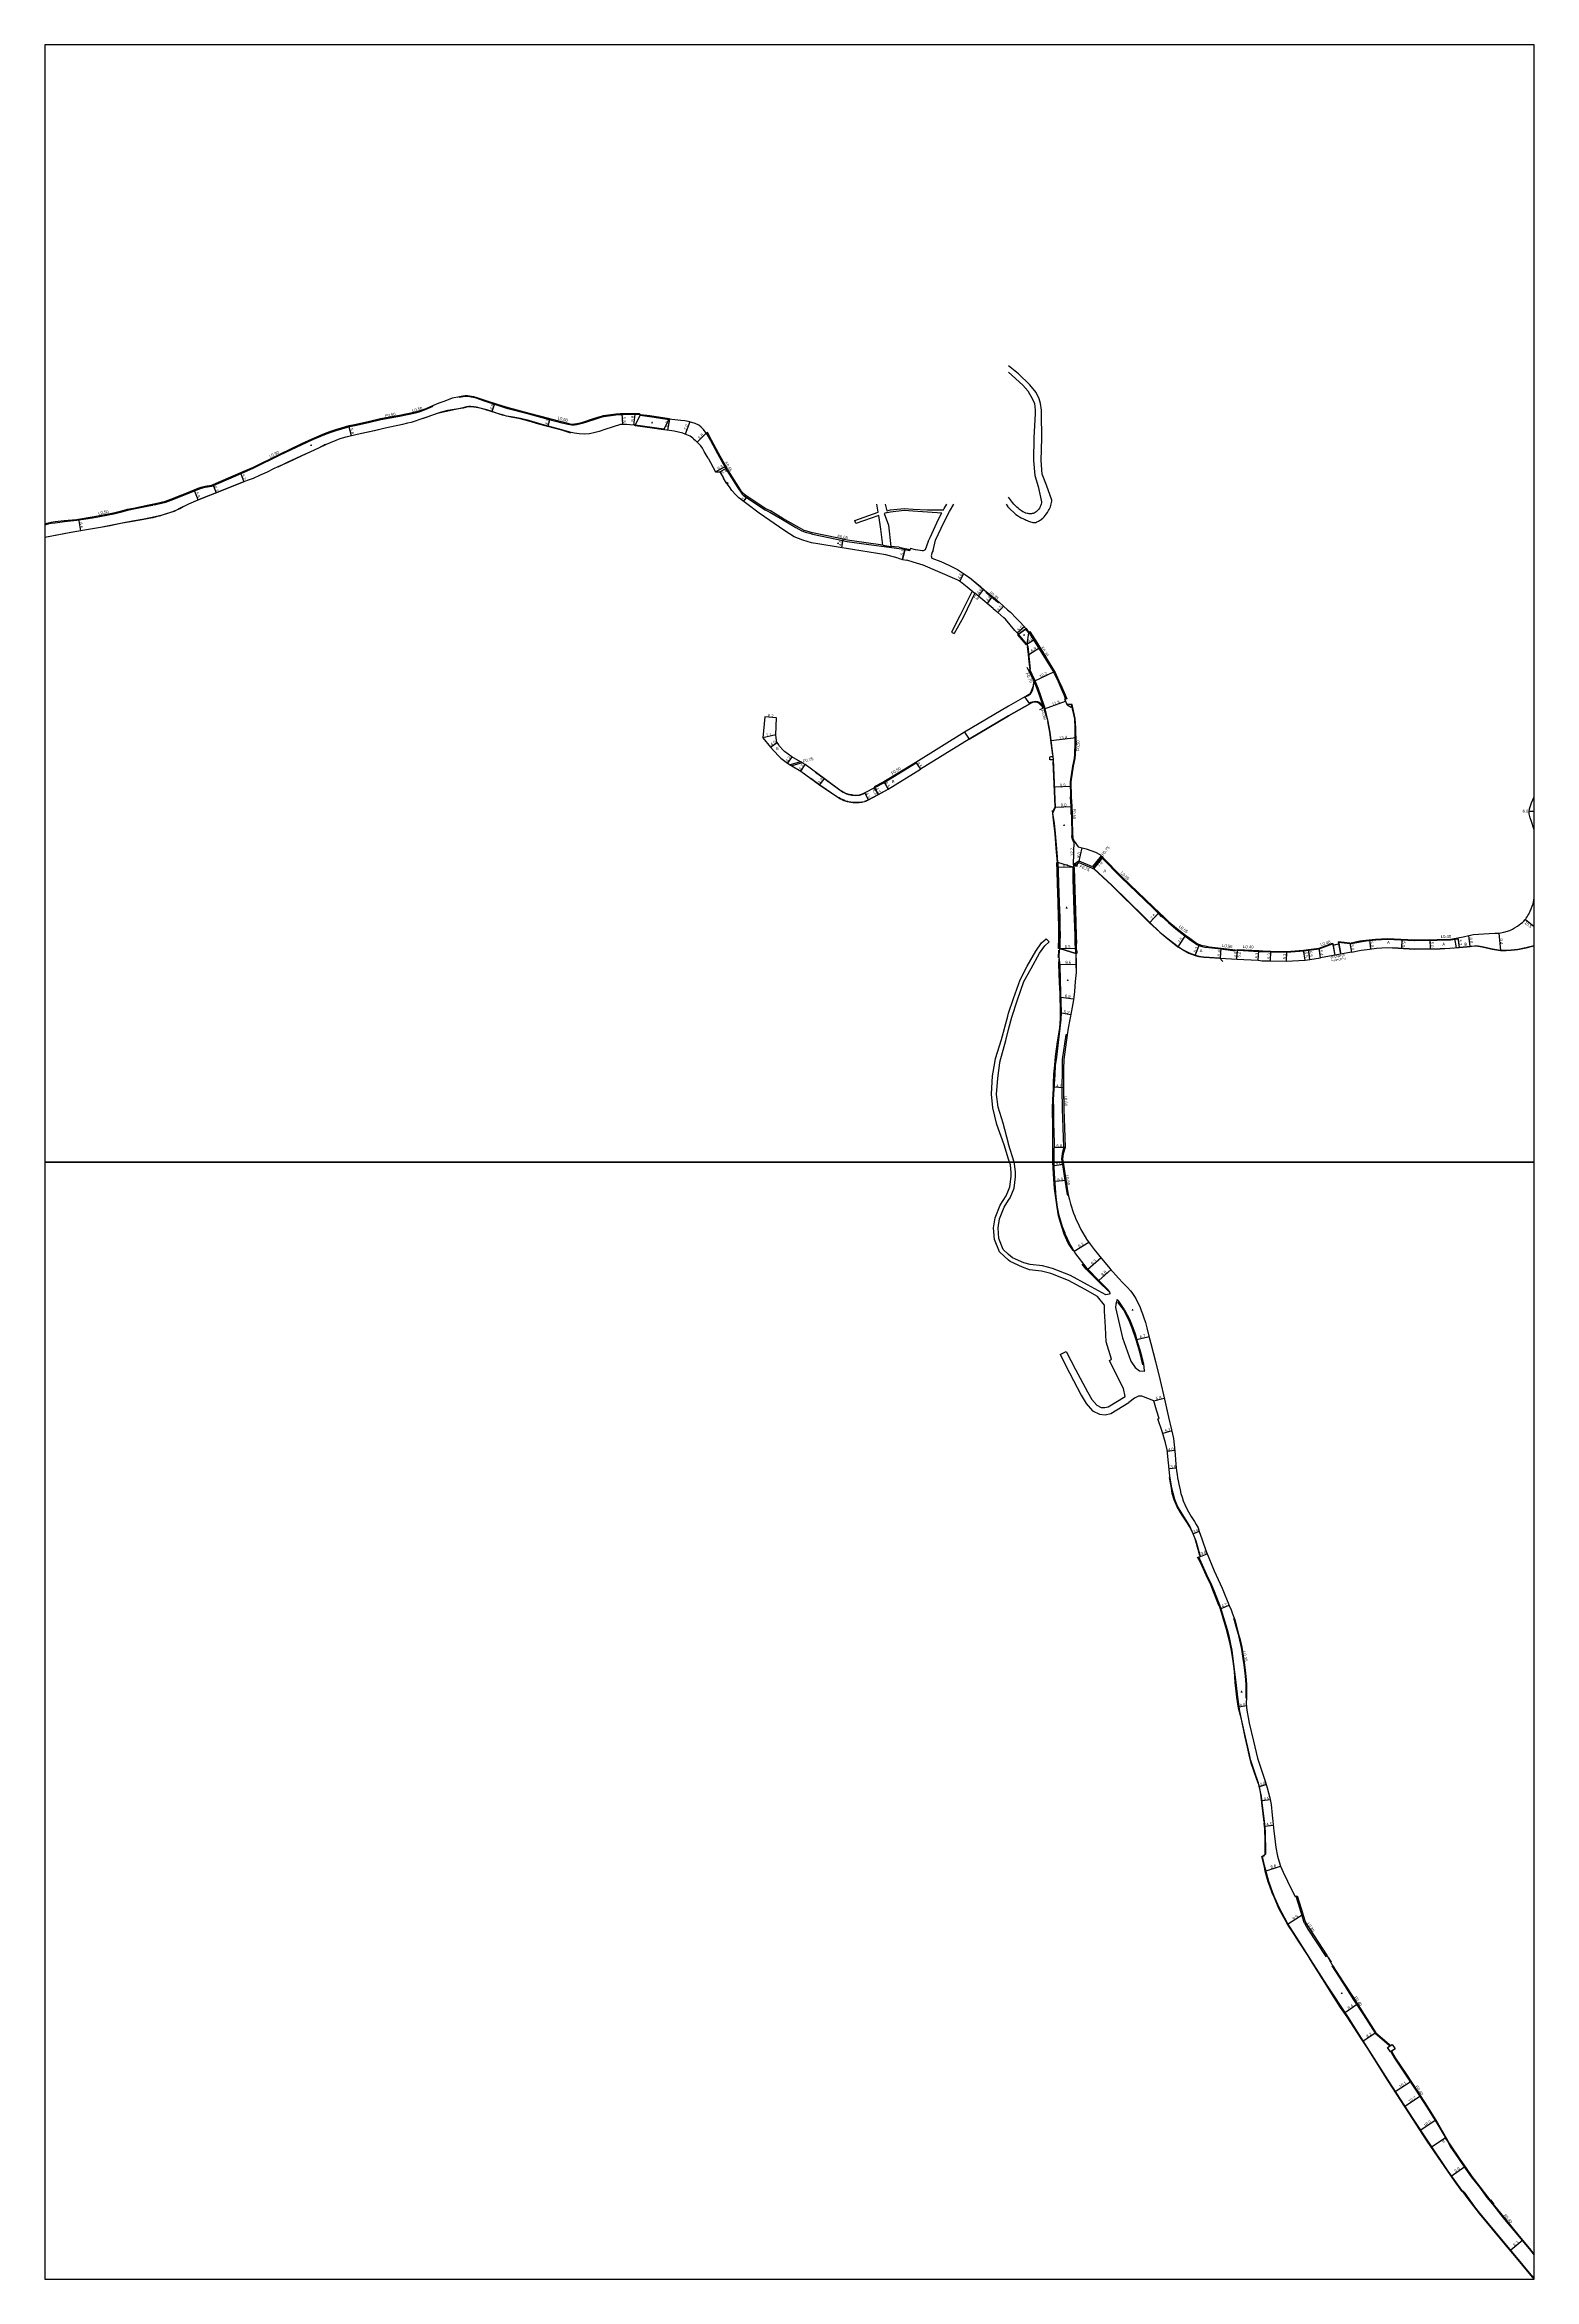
# Model space of a CAD drawing. Header units: metres. Extents: x -20000 to -16000, y -93000 to -90000.
# Drawn here: x -17600 to -16800, y -92400 to -91200 of the extents above; entities that cross this region are included whole.
import ezdxf

# ---------------------------------------------------------------- set-up
doc = ezdxf.new("R2010")
doc.units = ezdxf.units.M
doc.header["$LTSCALE"] = 2.5
for name, color, linetype in [('側溝・桝', 7, 'Continuous'), ('図郭', 7, 'Continuous'), ('幅員', 7, 'Continuous'), ('歩道・分離帯・安全施設', 7, 'Continuous'), ('舗装', 7, 'Continuous'), ('道路', 7, 'Continuous')]:
    doc.layers.add(name, color=color, linetype=linetype)
doc.styles.get("Standard").update_dxf_attribs({"font": ''})
doc.styles.add('YOKO_DECO', font='txt.shx', dxfattribs={"bigfont": 'extfont.shx'})
doc.styles.get('Standard').set_extended_font_data('@MS PGothic')

msp = doc.modelspace()

# ---------------------------------------------------------------- linework, layer by layer
at = {"layer": '側溝・桝'}
for points in [[(-17280.6, -91398.7), (-17283.6, -91398.6), (-17289.3, -91398.7), (-17290.9, -91398.8), (-17293.3, -91398.9), (-17299.8, -91399.8), (-17300.8, -91400), (-17301.4, -91400.2), (-17305.1, -91401.4), (-17311.3, -91403.4), (-17314.2, -91404.1), (-17315.5, -91404.3), (-17316.9, -91404.3), (-17318, -91404.2), (-17319.1, -91403.9), (-17322, -91403.2), (-17329.6, -91401.2), (-17340, -91398.4), (-17351.2, -91395.5), (-17356.7, -91393.8), (-17363.8, -91391.4), (-17368.2, -91389.9), (-17369.8, -91389.5), (-17373, -91389), (-17374, -91389), (-17375.3, -91389.1), (-17377.2, -91389.5), (-17377.3, -91388.9)], [(-17541.1, -91447.1), (-17540.3, -91446.9), (-17537.3, -91446.2), (-17535, -91445.6), (-17532.1, -91444.6), (-17526.2, -91442.2), (-17521.7, -91440.4), (-17517.3, -91438.6), (-17515.8, -91438.1), (-17513.8, -91437.7), (-17510.3, -91437), (-17509.4, -91436.7), (-17506.4, -91435.4), (-17493.2, -91429.7), (-17487.6, -91427.3), (-17473.9, -91420.5), (-17461.7, -91414.7), (-17456, -91412.1), (-17449.5, -91409.3), (-17446.7, -91408.2), (-17443.4, -91407.1), (-17440.5, -91406.2), (-17436.2, -91405.1), (-17433.5, -91404.5), (-17426.1, -91402.8), (-17419.5, -91401.3)], [(-17419.6, -91400.8), (-17419.5, -91401.3), (-17409.4, -91399.4), (-17409.5, -91398.9)], [(-17409.4, -91399.4), (-17400.8, -91397.7), (-17399.4, -91397.3), (-17398.3, -91397), (-17395.1, -91395.8), (-17391.3, -91394.2), (-17391.6, -91393.8)], [(-17244.7, -91408.6), (-17242.5, -91412.6), (-17238.6, -91419.6), (-17233.6, -91428.6), (-17227.7, -91438), (-17226.2, -91440.3), (-17225.8, -91440.9), (-17225.4, -91441.3), (-17224.9, -91441.9), (-17223.6, -91442.8), (-17213, -91449.8), (-17210.5, -91451), (-17203.8, -91455), (-17196.6, -91459.2), (-17195, -91460.1), (-17193.7, -91460.8), (-17192.4, -91461.4), (-17190.9, -91461.9), (-17189.1, -91462.4), (-17187.7, -91462.8), (-17174.7, -91465.6), (-17169, -91466.8), (-17160.1, -91468), (-17143.7, -91470.2), (-17141.2, -91470.6), (-17141.2, -91470.6)], [(-17600, -91457.9), (-17597.9, -91457.3), (-17597, -91457), (-17596.5, -91456.9), (-17594.4, -91456.7), (-17589.4, -91456.1), (-17582.8, -91455.4), (-17574.4, -91454), (-17570.4, -91453.3), (-17562.9, -91451.9), (-17557.9, -91450.7), (-17555.4, -91450), (-17552.2, -91449.3), (-17544, -91447.6), (-17542, -91447.3)], [(-17149.9, -91468.8), (-17145.5, -91469.4)], [(-17141.2, -91470.6), (-17139.6, -91470.8), (-17138, -91471.1), (-17135.3, -91471.7)], [(-17135.3, -91471.7), (-17135.2, -91471.1)], [(-17094.5, -91494), (-17094.3, -91493.8)], [(-17094.5, -91494), (-17088.3, -91499.2)], [(-17071.4, -91515.7), (-17067.5, -91522), (-17059.2, -91535.4), (-17059.1, -91535.4), (-17057.9, -91537.5), (-17056.6, -91540.2), (-17055.8, -91541.9), (-17054.3, -91545.3), (-17052.5, -91549.4), (-17051.7, -91551.4)], [(-17062.9, -91556), (-17065, -91549.6), (-17066.4, -91545.6), (-17068.2, -91541.2), (-17070.9, -91535.6)], [(-17063.5, -91556.2), (-17065.5, -91549.8), (-17067, -91545.9), (-17068.6, -91541.8)], [(-17063.5, -91556.1), (-17063.9, -91555.4), (-17064.5, -91554.5), (-17065.2, -91553.8), (-17065.9, -91553.3), (-17066.7, -91552.9), (-17067.7, -91552.7), (-17068.8, -91552.8), (-17069.7, -91553), (-17070.5, -91553.3), (-17071, -91553.5)], [(-17071, -91553.5), (-17070.9, -91553.9)], [(-17048.7, -91554.3), (-17047, -91562), (-17046.7, -91567.1), (-17046.7, -91575.1), (-17046.9, -91581), (-17047.2, -91583.3), (-17048, -91587.4), (-17049.3, -91595.9), (-17049, -91603.9)], [(-17048.7, -91613.2), (-17048.7, -91609.1), (-17049, -91603.9)], [(-17048.7, -91613.2), (-17048.6, -91614.3), (-17048.4, -91624.9)], [(-17048.3, -91625.6), (-17048.3, -91625.9), (-17047.7, -91627.9), (-17047.2, -91627.8)], [(-17032.1, -91636), (-17032.5, -91636.4), (-17037.1, -91642.3)], [(-17050.8, -91731.8), (-17051.6, -91731.7), (-17053.5, -91745), (-17053.6, -91750.1), (-17053.7, -91760.7), (-17053.5, -91771.6), (-17053.2, -91781.7), (-17052.8, -91792.1), (-17052.6, -91792.1), (-17053.6, -91795.5), (-17053.9, -91798.4), (-17053.6, -91800)], [(-17053.6, -91800), (-17052.3, -91808.6), (-17050.9, -91817.7), (-17050.3, -91817.6)], [(-16961.2, -92044.8), (-16961.6, -92044.9), (-16961.2, -92046), (-16960.1, -92050), (-16959.1, -92053.6), (-16958.3, -92056.7), (-16957.5, -92060.7), (-16957.1, -92062.9), (-16956.5, -92066.7), (-16956, -92070.1), (-16955.4, -92074.5), (-16955.1, -92078), (-16954.9, -92080.7), (-16955, -92087.6), (-16955, -92087.8), (-16954.6, -92087.8)], [(-16928.1, -92194.3), (-16926, -92201.1), (-16924, -92207.6), (-16923.6, -92208.6), (-16923.5, -92208.8), (-16921.6, -92211.9), (-16912, -92226.7), (-16911.3, -92226.3)], [(-16908.4, -92231.4), (-16908.7, -92231.6), (-16902.8, -92240.8), (-16897.4, -92249.3), (-16891.7, -92258), (-16885.4, -92267.8), (-16878.1, -92274.1), (-16877.4, -92274.6)], [(-16877, -92277.8), (-16875.1, -92281.2), (-16869, -92290.3), (-16863.6, -92298.5), (-16857.8, -92307.6), (-16852.3, -92316.1), (-16847.4, -92324.5), (-16845.8, -92327.4), (-16845.2, -92328.6), (-16840.7, -92335.2), (-16836.9, -92340.7), (-16833.9, -92345), (-16829.5, -92350.6), (-16825.5, -92356), (-16822.5, -92359.7), (-16816, -92367.8), (-16809.1, -92376.2), (-16802.1, -92384.5), (-16800, -92387)]]:
    msp.add_lwpolyline(points, dxfattribs=at)
for points in [[(-17233.5, -91435.9), (-17233.9, -91435.4), (-17233.5, -91435.1), (-17233.1, -91435.6)], [(-17542.1, -91446.7), (-17541.2, -91446.6), (-17541.1, -91447.1), (-17542, -91447.3)], [(-17088.1, -91498.9), (-17087.4, -91499.4), (-17087.7, -91499.8), (-17088.4, -91499.2)], [(-17047.8, -91624.9), (-17047.8, -91625.6), (-17048.3, -91625.6), (-17048.4, -91624.9)], [(-16874.8, -92276.3), (-16877.2, -92277.9), (-16878.8, -92275.5), (-16876.4, -92273.9)]]:
    msp.add_lwpolyline(points, close=True, dxfattribs=at)
at = {"layer": '側溝・桝', "flags": 128}
for points in [[(-17194.1, -91585.1), (-17199.7, -91586.7)], [(-17193.2, -91585.6), (-17198.8, -91587.2)], [(-17131.9, -91585.8), (-17149.1, -91596.4), (-17154.3, -91599.1)], [(-17131.9, -91585.8), (-17132.2, -91585.4)], [(-17154.3, -91599), (-17154.3, -91599.1)], [(-17047.5, -91639.7), (-17046.1, -91639.7), (-17046.1, -91639.2), (-17044.6, -91638.3), (-17037.5, -91641.3), (-17037.3, -91641.4)], [(-17047.5, -91640.5), (-17047.5, -91639.7)], [(-17032.7, -91635.5), (-17037.3, -91641.4)], [(-17032.5, -91636.4), (-17032.1, -91636.8), (-17022, -91647.1), (-17004.9, -91663.6), (-17001.9, -91666.5), (-17000.7, -91667.5)], [(-17000.1, -91668.1), (-16996.5, -91671.4), (-16992.5, -91674.8), (-16987.7, -91678.6), (-16986.2, -91679.7), (-16984.7, -91680.9), (-16983.2, -91681.8), (-16981.2, -91683.2), (-16980, -91683.8), (-16978.5, -91684.2), (-16976.9, -91684.6), (-16974.8, -91684.9), (-16968.3, -91685.6), (-16960.7, -91686.6), (-16960.6, -91686)], [(-16864.3, -91681.1), (-16864.2, -91681.1), (-16852.1, -91680.9), (-16845.1, -91680.7), (-16841, -91680.1), (-16841, -91679.7)], [(-16959.4, -91686.2), (-16959.2, -91686.2), (-16948, -91686.9), (-16945.8, -91687), (-16941.5, -91687.1), (-16933.1, -91687.3), (-16923.8, -91686.6), (-16921.2, -91686.2), (-16915.5, -91685.5)], [(-16915.5, -91685.5), (-16908.3, -91682.8)], [(-16899.1, -91682.8), (-16905.1, -91682.2)], [(-16899.1, -91682.8), (-16893.6, -91681.7), (-16890.3, -91681.3), (-16885.1, -91680.7), (-16879, -91680.3), (-16864.3, -91681.1)]]:
    msp.add_lwpolyline(points, dxfattribs=at)
msp.add_lwpolyline([(-17000.3, -91668.4), (-17001, -91667.8), (-17000.7, -91667.5), (-17000.4, -91667.1), (-16999.7, -91667.7), (-17000.1, -91668.1), (-17000.3, -91668.4)], close=True, dxfattribs=at)
at = {"layer": '図郭'}
for points in [[(-17600, -91800), (-16800, -91800), (-16800, -91200), (-17600, -91200)], [(-17600, -92400), (-16800, -92400), (-16800, -91800), (-17600, -91800)]]:
    msp.add_lwpolyline(points, close=True, dxfattribs=at)
at = {"layer": '幅員'}
for points in [[(-17359.7, -91397), (-17358.3, -91392.7)], [(-17328.7, -91400.8), (-17329.8, -91404.8)], [(-17290.1, -91398.1), (-17289.6, -91403.9)], [(-17283.1, -91398.6), (-17283.7, -91404.4)], [(-17264.5, -91401.1), (-17265.5, -91407)], [(-17253.5, -91402.6), (-17256, -91409.2)], [(-17435.2, -91410), (-17436.7, -91404.6)], [(-17244.7, -91408.6), (-17249.5, -91413.4)], [(-17239.7, -91429.4), (-17234.2, -91426.4)], [(-17237.4, -91429.4), (-17233.6, -91427.3)], [(-17517.6, -91444.5), (-17519.7, -91439)], [(-17509.7, -91436.2), (-17507.9, -91440.7)], [(-17494.9, -91429.9), (-17493, -91434.7)], [(-17222.7, -91442.6), (-17224.8, -91445.3)], [(-17581.9, -91454.7), (-17580.8, -91461.1)], [(-17171.4, -91465.6), (-17172.1, -91470.1)], [(-17137.8, -91470.5), (-17139.3, -91476.4)], [(-17139.3, -91476.4), (-17137.8, -91470.5)], [(-17106.6, -91483.9), (-17108.5, -91488.1)], [(-17095.9, -91492.4), (-17098.6, -91496.1)], [(-17091.1, -91496.4), (-17093.8, -91500.1)], [(-17088.1, -91504.9), (-17085, -91501.6)], [(-17073.8, -91512.6), (-17077.6, -91515.9)], [(-17072.5, -91521.9), (-17068.3, -91519.3)], [(-17071.4, -91527.5), (-17065.5, -91523.8)], [(-17068.6, -91541.8), (-17057.7, -91536.6)], [(-17063, -91556.6), (-17051.8, -91552.6)], [(-17046.2, -91572.2), (-17059.4, -91573.9)], [(-17048.7, -91598.4), (-17057.5, -91598.8)], [(-17057.2, -91609.4), (-17048.2, -91609.1)], [(-17047.7, -91641.6), (-17055.8, -91641.9)], [(-17054.9, -91685.4), (-17046.4, -91685.2)], [(-17054.9, -91685.4), (-17046.4, -91685.2)], [(-17054.8, -91693.9), (-17046.2, -91693.7)], [(-17054.2, -91711.4), (-17047.4, -91712.4)], [(-17054, -91719.9), (-17048.9, -91720.8)], [(-17052.9, -91760.2), (-17057.8, -91759.9)], [(-17052, -91792.2), (-17057.8, -91792.2)], [(-17057.8, -91801.9), (-17052.8, -91801.1)], [(-17051.5, -91810), (-17057.4, -91810.5)], [(-17039.2, -91843.2), (-17047.1, -91848)], [(-17032.7, -91851.5), (-17039.7, -91857.7)], [(-17033.9, -91863.6), (-17027.3, -91857.8)], [(-17013.4, -91895.4), (-17006.9, -91893.7)], [(-17004.4, -91928.3), (-16998.7, -91926.9)], [(-16994.7, -91944.3), (-16999.5, -91945.8)], [(-16993.1, -91955), (-16997.1, -91955.5)], [(-16992.3, -91964.4), (-16996.2, -91964.7)], [(-16979.9, -91998.4), (-16983.2, -91999.7)], [(-16979.3, -92011.8), (-16975.7, -92010.4)], [(-16968.2, -92039.8), (-16963.9, -92038)], [(-16954.6, -92092.1), (-16958.6, -92092.7)], [(-16947.6, -92135.3), (-16944, -92134.2)], [(-16941.8, -92142.5), (-16946.2, -92143)], [(-16944.7, -92156.7), (-16940.2, -92156.2)], [(-16944.5, -92180.8), (-16936.3, -92178.2)], [(-16924.2, -92204.1), (-16932.5, -92209.5)], [(-16894.9, -92252.3), (-16901.9, -92257.1)], [(-16885.1, -92267.6), (-16892, -92272.1)], [(-16866.2, -92293.8), (-16874.7, -92299.3)], [(-16861.1, -92301.6), (-16869.6, -92307.2)], [(-16852.8, -92314.6), (-16861.3, -92320.1)], [(-16847.3, -92323.8), (-16855.3, -92329.1)], [(-16844.7, -92344.6), (-16837.3, -92339.4)], [(-16806.2, -92379), (-16812.6, -92384.3)]]:
    msp.add_lwpolyline(points, dxfattribs=at)
at = {"layer": '幅員', "flags": 128}
for points in [[(-17101.9, -91493.5), (-17100.5, -91494.6)], [(-17113, -91515.4), (-17111.5, -91516.2)], [(-17207.4, -91570.6), (-17214.3, -91572.3)], [(-17207, -91561.5), (-17213.2, -91561)], [(-17210.2, -91577.3), (-17206.6, -91574.7)], [(-17198.7, -91582.4), (-17201, -91585.9)], [(-17194, -91590.1), (-17191.6, -91586.6)], [(-17181.4, -91594.1), (-17183.8, -91597.5)], [(-17149.3, -91595.9), (-17147, -91599.8)], [(-17132.2, -91585.4), (-17129.6, -91589.1)], [(-17157.6, -91605.6), (-17159.6, -91601.8)], [(-17154.5, -91598.6), (-17152.2, -91602.7)], [(-17152.2, -91602.7), (-17154.3, -91599)], [(-16800, -91611.8), (-16802.8, -91611.8)], [(-17047.5, -91640.5), (-17047.2, -91627.8)], [(-17044.6, -91639.1), (-17042.9, -91631.3)], [(-17036.6, -91642.5), (-17031.7, -91636.4)], [(-17001.5, -91666.1), (-17006.6, -91671.5)], [(-16987.3, -91678.1), (-16991.4, -91684.4)], [(-16841, -91679.7), (-16840.4, -91684.9)], [(-16834.4, -91684.2), (-16835.2, -91678.3)], [(-16819.1, -91677.1), (-16818.1, -91686.4)], [(-16804.8, -91669.7), (-16800, -91673.6)], [(-16982.1, -91689.1), (-16979.8, -91683.2)], [(-16968.6, -91690.5), (-16968.2, -91685.1)], [(-16959.8, -91691), (-16959.4, -91685.8)], [(-16959.8, -91691), (-16959.4, -91686.2)], [(-16948.3, -91691.7), (-16948, -91686.5)], [(-16941.6, -91692), (-16941.5, -91686.7)], [(-16933.1, -91686.9), (-16933.3, -91692.2)], [(-16923.1, -91691.6), (-16923.9, -91686.2)], [(-16920.5, -91691.3), (-16921.2, -91685.8)], [(-16914.8, -91690.4), (-16915.6, -91685.1)], [(-16908.3, -91682.4), (-16907.1, -91689)], [(-16908.1, -91683.6), (-16907.1, -91689)], [(-16905.2, -91681.8), (-16903.9, -91688.4)], [(-16903.9, -91688.4), (-16905.2, -91681.8)], [(-16899.1, -91682.4), (-16898.2, -91687.3)], [(-16888.6, -91680.7), (-16888, -91685.6)], [(-16871.1, -91680.3), (-16871.4, -91685.3)], [(-16856.1, -91680.6), (-16856, -91685.6)]]:
    msp.add_lwpolyline(points, dxfattribs=at)
at = {"layer": '歩道・分離帯・安全施設'}
for points in [[(-17317.4, -91408.6), (-17322.3, -91407), (-17329.7, -91405.1), (-17334.7, -91403.7), (-17340, -91402.2), (-17344.6, -91401), (-17349.5, -91400), (-17352, -91399.5), (-17354.2, -91398.9), (-17356.9, -91398.1), (-17360.3, -91397), (-17362.6, -91396.2), (-17364.1, -91395.8), (-17366.2, -91395.2), (-17368.2, -91394.8), (-17369.6, -91394.6), (-17371.3, -91394.4), (-17372.2, -91394.4), (-17373.4, -91394.6), (-17375.3, -91395.2), (-17383.7, -91396.4), (-17386.3, -91397.1), (-17387.6, -91397.5), (-17392.2, -91399.1), (-17395.3, -91400.2), (-17399, -91401.5), (-17401.1, -91402.2), (-17403.1, -91402.8), (-17405.1, -91403.3), (-17407.9, -91403.9), (-17417.1, -91405.9), (-17423, -91407.3), (-17430.5, -91409), (-17435.9, -91410.2), (-17438.3, -91410.8), (-17441.5, -91411.7), (-17448.8, -91414.7)], [(-17264.8, -91401.1), (-17270.4, -91400.3), (-17275, -91399.6), (-17280.1, -91398.8)], [(-17449.3, -91414.7), (-17453, -91416.6), (-17457.3, -91418.6), (-17462.4, -91421), (-17469.8, -91424.4), (-17474.8, -91426.8)], [(-17267.6, -91406.6), (-17274.5, -91405.6), (-17282.8, -91404.4)], [(-17493.3, -91434.8), (-17505.2, -91439.5), (-17516.1, -91443.8), (-17519, -91445.1), (-17522.8, -91446.7), (-17525.7, -91448.2), (-17527.5, -91449.2), (-17529.2, -91450), (-17530.5, -91450.6), (-17532.4, -91451.2), (-17534.6, -91452), (-17536.9, -91452.6), (-17538.3, -91453.1)], [(-17538.6, -91453.2), (-17540.2, -91453.6), (-17542, -91454), (-17544, -91454.4), (-17546.7, -91455), (-17552.9, -91456), (-17559.3, -91457.2), (-17564.8, -91458.3), (-17570.1, -91459.3), (-17577.5, -91460.6), (-17585.8, -91462), (-17600, -91464.6)], [(-17072.8, -91521.9), (-17077, -91517)], [(-17071.5, -91515.8), (-17073.2, -91513.6)], [(-17070.7, -91535.5), (-17071.2, -91531.4), (-17071.7, -91527.5), (-17072.1, -91523.2)], [(-17069, -91541.2), (-17072.4, -91534.4)], [(-17070.6, -91548.2), (-17069.6, -91546.1), (-17069, -91544.3), (-17068.8, -91542.2)], [(-17071.1, -91548.7), (-17073, -91549.9)], [(-17063.9, -91556.5), (-17065.7, -91557.2)], [(-17061.9, -91560.9), (-17063, -91556.6)], [(-17052.2, -91551.2), (-17050.8, -91550.5)], [(-17050.9, -91554.3), (-17052.1, -91551.7)], [(-17048.7, -91556), (-17050.8, -91554.6)], [(-17058.6, -91581.5), (-17059.6, -91573.4), (-17060.1, -91569.2), (-17061.2, -91563.4)], [(-17060.1, -91584), (-17060.1, -91582.5)], [(-17059.8, -91582.3), (-17058.6, -91582.2)], [(-17058.6, -91584.1), (-17060, -91584.1)], [(-17057.4, -91609.1), (-17057.5, -91605), (-17058.4, -91584.9)], [(-17058, -91617.9), (-17058.8, -91611.2)], [(-17058.5, -91611.8), (-17057.4, -91609.5)], [(-17056.1, -91639.1), (-17056.7, -91631.4), (-17057.4, -91623.8), (-17058, -91617.9)], [(-17055.2, -91685.2), (-17055.1, -91678.7), (-17055.3, -91668.6), (-17055.6, -91659.1), (-17056, -91644.5), (-17056.2, -91639.2)], [(-17046.1, -91688.2), (-17046.2, -91684.1), (-17046.4, -91678.1), (-17046.5, -91672.1), (-17046.8, -91664.1), (-17047.2, -91650.2), (-17047.5, -91642.1)], [(-17047.4, -91641), (-17045.4, -91640.9)], [(-17058.5, -91789.4), (-17058.5, -91783.5), (-17058.6, -91778.5), (-17058.7, -91774.4), (-17058.7, -91770.7), (-17058.6, -91766.9), (-17058.4, -91763.2), (-17058.3, -91760.9), (-17058.2, -91758.1), (-17058, -91752.8), (-17057.5, -91748), (-17057.1, -91743.3), (-17056, -91735.5), (-17054.9, -91727.9), (-17054.4, -91723.2), (-17054.5, -91719.5), (-17054.7, -91709.4), (-17055, -91703.7), (-17055.3, -91693.8), (-17055.1, -91691.1)], [(-17055.5, -91690.4), (-17055.3, -91686.2)], [(-17045.8, -91697.3), (-17045.9, -91692.8), (-17046.1, -91688.4)], [(-17058.5, -91800), (-17058.5, -91795.5), (-17058.6, -91789.6)], [(-17047.7, -91847.5), (-17050.3, -91843.5), (-17052.5, -91838.7), (-17053.8, -91834.9), (-17055.5, -91828.9), (-17056.3, -91824.3), (-17057, -91819.2), (-17057.7, -91814.2), (-17058.1, -91809.2), (-17058.4, -91803.1), (-17058.5, -91800)], [(-17028.6, -91869.3), (-17033.7, -91864.5), (-17040.6, -91857.6), (-17042.8, -91854.8)], [(-17010.2, -91909), (-17011.7, -91902.9), (-17013.7, -91896.1), (-17016, -91889.2), (-17017.7, -91884.7), (-17020.7, -91879.2), (-17022.4, -91876.9), (-17023.6, -91875.3)], [(-16979.7, -92011.4), (-16981.7, -92003.7), (-16982.2, -92002.4), (-16983.2, -91999.7), (-16985.1, -91995.7), (-16986.2, -91993.9), (-16988.7, -91990.2), (-16990, -91988.3), (-16991.9, -91984.9), (-16992.4, -91983.9), (-16993.4, -91981.4), (-16994.4, -91978), (-16994.9, -91975.1), (-16996, -91969.5)], [(-16969.3, -92038.6), (-16972.3, -92030.9), (-16973.8, -92027), (-16976.2, -92021.9), (-16979.3, -92015.1), (-16980.8, -92012.2)], [(-16945.1, -92154.6), (-16946.1, -92145.6), (-16946.7, -92140.9), (-16947.3, -92137.3), (-16947.8, -92135.3), (-16948, -92134.2), (-16948.3, -92133.6), (-16950.4, -92127.4), (-16952, -92122.8), (-16952.4, -92121.4), (-16952.8, -92119.9), (-16953.2, -92118.3), (-16954.1, -92114.3), (-16955.2, -92108.9), (-16957.3, -92099.2), (-16958.8, -92093.3), (-16959.7, -92087.3), (-16960.6, -92079.5), (-16961.1, -92073.5), (-16961.8, -92068), (-16962.6, -92062.3), (-16963.3, -92059), (-16965.2, -92051.5), (-16967.1, -92045), (-16969.1, -92038.3)], [(-16944.6, -92172), (-16944.5, -92168), (-16944.6, -92162.8), (-16944.7, -92159.9), (-16944.8, -92158.1), (-16945, -92155.1)], [(-16946.1, -92172.9), (-16944.8, -92172.5)], [(-16800, -92399.9), (-16802.7, -92396.7), (-16809.6, -92388.4), (-16816.4, -92380.4), (-16829.5, -92364.6), (-16835.5, -92356.8), (-16838.9, -92352.1), (-16846.2, -92341.9), (-16857.2, -92325.6), (-16865.2, -92313.4), (-16878.4, -92293), (-16889.7, -92275.3), (-16900.2, -92258.9), (-16911.4, -92241.8), (-16920, -92228.4), (-16926.5, -92218.2), (-16932.5, -92208.8), (-16936.9, -92200.7), (-16939.3, -92195.1), (-16940.4, -92192.4), (-16942.6, -92186.4), (-16944.9, -92177.7), (-16946, -92173)], [(-16908.9, -92229.7), (-16910.4, -92227.3)], [(-16821.6, -92359.6), (-16823.4, -92357.3)]]:
    msp.add_lwpolyline(points, dxfattribs=at)
at = {"layer": '歩道・分離帯・安全施設', "flags": 128}
for points in [[(-17188.6, -91593.8), (-17183.7, -91597.4), (-17174.1, -91604), (-17173.4, -91604.3), (-17172.6, -91604.8), (-17171.7, -91605.2), (-17170.9, -91605.6), (-17170, -91606), (-17169.1, -91606.2), (-17168.9, -91606.3), (-17168, -91606.5), (-17167, -91606.6), (-17166, -91606.7), (-17165, -91606.8), (-17164, -91606.8), (-17163, -91606.8), (-17162.5, -91606.7), (-17161.8, -91606.7), (-17161.4, -91606.6)], [(-17159.1, -91601.6), (-17159.6, -91601.9), (-17160.9, -91602.6), (-17161.5, -91602.8), (-17162, -91603), (-17162.1, -91603), (-17162.6, -91603.2), (-17163.1, -91603.2), (-17164.3, -91603.3), (-17165.9, -91603.2), (-17166.6, -91603.1), (-17167.3, -91603), (-17168, -91602.8), (-17168.2, -91602.8), (-17169.2, -91602.4), (-17170.2, -91602), (-17171.2, -91601.5), (-17172.1, -91601), (-17172.3, -91600.9), (-17181.4, -91594.2), (-17186.1, -91590.8)], [(-17159.8, -91606.3), (-17159, -91606), (-17157.7, -91605.5), (-17152.3, -91602.6), (-17147.1, -91599.7)], [(-17036.6, -91642.4), (-17026.8, -91651.5), (-17009.6, -91668.4), (-17006.5, -91671.4), (-17001.1, -91676.5), (-16996.7, -91680.1), (-16991.3, -91684.3), (-16988.9, -91685.8), (-16985.4, -91687.7), (-16982, -91689), (-16980.1, -91689.5), (-16977.5, -91689.9), (-16969, -91690.3), (-16967.3, -91692.4)], [(-16904.9, -91683.1), (-16908.1, -91683.7)], [(-16875.9, -91684.9), (-16864.3, -91685.6)], [(-16864.3, -91685.6), (-16850.5, -91685.4), (-16845.4, -91685.1), (-16843.9, -91685)], [(-16841.3, -91684.8), (-16840.4, -91684.7), (-16836.1, -91684.3), (-16834.4, -91684.1), (-16832.2, -91683.9), (-16830.1, -91683.9), (-16828, -91684.3), (-16825.7, -91684.9), (-16822.5, -91685.6), (-16818.1, -91686.3), (-16815.1, -91686.3), (-16812.5, -91686.1), (-16808.8, -91685.7), (-16804.5, -91684.9), (-16800.3, -91683.8), (-16800, -91683.7)]]:
    msp.add_lwpolyline(points, dxfattribs=at)
at = {"layer": '舗装'}
for points in [[(-17280.2, -91398.9), (-17282.8, -91404.3)], [(-17264.8, -91401.2), (-17267.5, -91406.4)], [(-17073.2, -91513.8), (-17077.1, -91516.5)], [(-17071.7, -91515.9), (-17072.5, -91521.9)], [(-17047.8, -91641.6), (-17055.9, -91639.1)], [(-16842.8, -91680), (-16841.9, -91685)], [(-17046.3, -91688.1), (-17054.9, -91685.4)]]:
    msp.add_lwpolyline(points, dxfattribs=at)
at = {"layer": '道路', "flags": 128}
for points in [[(-17059.5, -91446.7), (-17059.4, -91446.6), (-17059.3, -91445.9), (-17059.2, -91445.1), (-17059.2, -91444.6), (-17061.9, -91436.5), (-17064.3, -91430.7), (-17064.8, -91423.3), (-17064.5, -91411.3), (-17064.7, -91398.3), (-17064.7, -91396.3), (-17065.2, -91392.6), (-17065.9, -91390.1), (-17067.6, -91386.8), (-17070.9, -91382.6), (-17077.1, -91376.8), (-17082.3, -91372.4)], [(-17082.3, -91375.9), (-17074.7, -91382.8), (-17072, -91385.8), (-17069.5, -91390.4), (-17068.4, -91392.7), (-17068, -91396.3), (-17068, -91398.2), (-17068.7, -91411), (-17069, -91423.3), (-17068.2, -91431.3), (-17066.4, -91437.3), (-17064.7, -91445.5), (-17064.7, -91446), (-17064.8, -91446.7), (-17064.9, -91446.7)], [(-17164.9, -91455.5), (-17152.4, -91451)], [(-17152.4, -91451), (-17153.1, -91446.7)], [(-17147.4, -91451.3), (-17149.2, -91451.7), (-17146.9, -91458.1), (-17145.5, -91469.4)], [(-17148.6, -91446.7), (-17147.7, -91450.3)], [(-17147.7, -91450.3), (-17145.8, -91449.8), (-17138.4, -91449), (-17133.6, -91449.4), (-17125.8, -91449.8), (-17117.3, -91449.7)], [(-17147.4, -91451.3), (-17145.7, -91450.8), (-17138.4, -91450), (-17133.7, -91450.4), (-17125.9, -91450.8), (-17118.2, -91451.4)], [(-17125.6, -91466.8), (-17124.5, -91464.7), (-17120, -91454.8), (-17118.2, -91451.4)], [(-17122.9, -91471.7), (-17121.6, -91466), (-17117, -91456.3), (-17114.1, -91450.7), (-17111.7, -91446.7)], [(-17117.3, -91449.7), (-17116.9, -91449.1), (-17115.5, -91446.7)], [(-17083.7, -91446.7), (-17082.7, -91448.1), (-17082.3, -91448.5)], [(-17079.5, -91446.7), (-17080.2, -91445.9), (-17082.3, -91443)], [(-17082.3, -91448.5), (-17078.5, -91452.2), (-17077.5, -91452.9), (-17076.5, -91453.5), (-17075.5, -91454.1), (-17074.4, -91454.6), (-17074, -91454.8), (-17073.4, -91455), (-17072.9, -91455.3), (-17072.3, -91455.5), (-17071.7, -91455.8), (-17071.1, -91456), (-17070.5, -91456.2), (-17069.9, -91456.4), (-17069.3, -91456.5), (-17068.7, -91456.6), (-17068.1, -91456.6), (-17068, -91456.6), (-17067.5, -91456.5), (-17067.1, -91456.3), (-17066.6, -91456.1), (-17066.2, -91455.9), (-17065.8, -91455.6), (-17065.3, -91455.3), (-17064.9, -91455), (-17064.7, -91454.8), (-17064, -91454.2), (-17063.3, -91453.5), (-17062.7, -91452.8), (-17062.1, -91452.1), (-17061.5, -91451.3), (-17061.3, -91450.9), (-17060.9, -91450.2), (-17060.5, -91449.6), (-17060.2, -91448.8), (-17059.9, -91448.1), (-17059.6, -91447.4), (-17059.5, -91446.7)], [(-17064.9, -91446.7), (-17065, -91447.3), (-17065.3, -91448), (-17065.3, -91448.1), (-17065.7, -91448.8), (-17066.1, -91449.4), (-17066.6, -91450), (-17067.2, -91450.5), (-17067.2, -91450.5), (-17067.6, -91450.9), (-17068.1, -91451.2), (-17068.6, -91451.5), (-17069.1, -91451.7), (-17069.6, -91451.8), (-17070, -91451.9), (-17070.6, -91451.9), (-17071.2, -91451.9), (-17071.8, -91451.8), (-17072.4, -91451.7), (-17073, -91451.6), (-17073.4, -91451.4), (-17074.1, -91451.1), (-17074.7, -91450.8), (-17075.4, -91450.4), (-17076, -91450), (-17076.5, -91449.6), (-17077.1, -91449.1), (-17078, -91448.3), (-17078.7, -91447.6), (-17079.5, -91446.8), (-17079.5, -91446.7)], [(-17164.3, -91457.1), (-17164.9, -91455.5)], [(-17152.1, -91452.9), (-17164.3, -91457.1)], [(-17149.9, -91468.8), (-17150.9, -91460.1), (-17152.1, -91452.9)], [(-17113, -91515.4), (-17111.5, -91516.2)], [(-17082.3, -91555.3), (-17106, -91569.2)], [(-17082.3, -91555.3), (-17106, -91569.2), (-17103.5, -91573), (-17082.3, -91560.4)], [(-17073.7, -91550.2), (-17082.3, -91555.3)], [(-17082.3, -91560.4), (-17070.9, -91553.9), (-17073.7, -91550.2), (-17082.3, -91555.3)], [(-17070.9, -91553.9), (-17082.3, -91560.4)], [(-17207, -91561.5), (-17213.2, -91561)], [(-17132.2, -91585.4), (-17149.3, -91595.9), (-17154.5, -91598.6), (-17154.3, -91599), (-17159.6, -91601.8), (-17161, -91602.5), (-17161.5, -91602.7), (-17162.1, -91602.9), (-17162.1, -91602.9), (-17162.6, -91603), (-17163.1, -91603.1), (-17164.3, -91603.1), (-17165.9, -91603), (-17166.6, -91602.9), (-17167.3, -91602.8), (-17167.9, -91602.7), (-17168.2, -91602.6), (-17169.2, -91602.3), (-17170.2, -91601.9), (-17171.1, -91601.4), (-17172.1, -91600.9), (-17172.2, -91600.8), (-17181.4, -91594.1), (-17191.6, -91586.6), (-17193.2, -91585.6), (-17194.1, -91585.1), (-17198.7, -91582.4), (-17202.6, -91579.6), (-17203.4, -91578.8), (-17205.3, -91576.7), (-17205.8, -91576), (-17206.6, -91574.7), (-17206.9, -91574.1), (-17207, -91573.5), (-17207.2, -91572.2), (-17207.4, -91570.6), (-17207, -91561.5)], [(-17106, -91569.2), (-17132.2, -91585.4)], [(-17082.3, -91560.4), (-17103.5, -91573)], [(-17103.5, -91573), (-17129.6, -91589.1)], [(-16800, -91621.6), (-16801.7, -91616.6), (-16802.2, -91615.1), (-16802.7, -91613.1), (-16802.8, -91611.8), (-16802.6, -91610.4), (-16802.1, -91608.7), (-16801.5, -91607.2), (-16800, -91603.9)], [(-17047.2, -91627.8), (-17044.9, -91630.7), (-17042.9, -91631.3), (-17040.7, -91631.8), (-17035.7, -91633.7), (-17033.4, -91634.9), (-17032.7, -91635.5), (-17032.1, -91636), (-17031.7, -91636.4), (-17021.6, -91646.8), (-17004.5, -91663.2), (-17001.5, -91666.1), (-17000.4, -91667.1), (-16999.7, -91667.7), (-16996.2, -91671), (-16992.1, -91674.4), (-16987.3, -91678.1), (-16985.8, -91679.2), (-16984.3, -91680.4), (-16982.9, -91681.4), (-16980.9, -91682.8), (-16979.8, -91683.2), (-16978.3, -91683.7), (-16976.8, -91684), (-16974.7, -91684.4), (-16968.2, -91685.1), (-16960.6, -91686), (-16959.4, -91686.2), (-16959.4, -91685.8), (-16948, -91686.5), (-16945.8, -91686.6), (-16941.5, -91686.7), (-16933.1, -91686.9), (-16923.9, -91686.2), (-16921.2, -91685.8), (-16915.6, -91685.1), (-16908.3, -91682.4)], [(-17047.5, -91640.5), (-17045.4, -91640.5), (-17045.4, -91639.7), (-17044.6, -91639.1), (-17037.8, -91642), (-17037.1, -91642.3), (-17036.6, -91642.5), (-17026.9, -91651.6), (-17009.7, -91668.5), (-17006.6, -91671.5), (-17001.2, -91676.6), (-16996.8, -91680.2), (-16991.4, -91684.4), (-16988.9, -91685.9), (-16985.5, -91687.8), (-16982.1, -91689.1), (-16980.1, -91689.7), (-16977.5, -91690), (-16968.6, -91690.5), (-16959.8, -91691), (-16948.3, -91691.7), (-16946.1, -91691.9), (-16941.6, -91692), (-16933.3, -91692.2), (-16923.1, -91691.6), (-16920.5, -91691.3), (-16914.8, -91690.4)], [(-16899.1, -91682.4), (-16893.7, -91681.3), (-16890.4, -91680.9), (-16885.2, -91680.3), (-16879, -91679.9), (-16864.2, -91680.7)], [(-17082.3, -91720.1), (-17079.7, -91712.2), (-17076.2, -91702.1), (-17072.3, -91694.9), (-17067.7, -91686.7), (-17064.6, -91682.3), (-17062.1, -91680.1)], [(-17082.3, -91728.8), (-17080.6, -91722.3), (-17077.5, -91712.9), (-17074.1, -91703), (-17070.3, -91696), (-17065.7, -91687.9), (-17062.9, -91683.9), (-17060.6, -91681.8)], [(-17060.6, -91681.8), (-17062.1, -91680.1)], [(-16898.2, -91687.3), (-16914.8, -91690.4)], [(-16908.3, -91682.4), (-16908.1, -91683.6)], [(-16899.1, -91682.4), (-16905.2, -91681.8), (-16904.9, -91683), (-16908.1, -91683.6)], [(-16898.2, -91687.3), (-16892.9, -91686.3), (-16889.7, -91685.9), (-16884.7, -91685.2), (-16879, -91684.9), (-16864.3, -91685.7)], [(-17082.3, -91798.5), (-17084.7, -91790.8), (-17088.6, -91779.9), (-17090.8, -91771), (-17091.6, -91763.5), (-17090.9, -91753.8), (-17089.7, -91746.7), (-17089.3, -91744.4), (-17086.2, -91734.2), (-17082.8, -91721.6), (-17082.3, -91720.1)], [(-17082.3, -91790.5), (-17082.4, -91790.1), (-17085.2, -91779.2), (-17087.9, -91770.5), (-17088.8, -91763.8), (-17088.2, -91755), (-17087, -91746.7), (-17087, -91746.4), (-17083.9, -91734.8), (-17082.3, -91728.8)], [(-17079.4, -91800), (-17082.3, -91790.5)], [(-17081.9, -91800), (-17082.3, -91798.5)], [(-17082.3, -91815.1), (-17081.6, -91813.4), (-17080.9, -91807.8), (-17081, -91805.7), (-17081.4, -91801.5), (-17081.9, -91800)], [(-17082.3, -91820.5), (-17081.5, -91819.2), (-17079.3, -91814), (-17078.6, -91807.9), (-17078.6, -91805.5), (-17079.1, -91801), (-17079.4, -91800)], [(-17082.3, -91852.7), (-17087.2, -91848.3), (-17089.9, -91841.6), (-17090.4, -91835.3), (-17089.5, -91830), (-17086.8, -91823.1), (-17083.6, -91818.1), (-17082.3, -91815.1)], [(-17082.3, -91849.6), (-17085.2, -91847), (-17087.5, -91841.1), (-17088, -91835.4), (-17087.3, -91830.6), (-17084.7, -91824.2), (-17082.3, -91820.5)], [(-17070.8, -91855.1), (-17074.1, -91854.2), (-17080.2, -91851.5), (-17082.3, -91849.6)], [(-17071.1, -91857.9), (-17074.9, -91856.5), (-17081.5, -91853.4), (-17082.3, -91852.7)], [(-17030.9, -91876.9), (-17034.6, -91872.2), (-17041.3, -91868.4), (-17050.2, -91863.6), (-17059.6, -91859.8), (-17064.6, -91858.6), (-17071.1, -91857.9)], [(-17030.2, -91871.4), (-17040, -91865.9), (-17049, -91861), (-17058.8, -91857.2), (-17064.1, -91855.8), (-17070.8, -91855.1)], [(-17027.7, -91870.3), (-17028.4, -91870.9), (-17030.2, -91871.4)], [(-17019.7, -91926), (-17020.6, -91921.7), (-17025.8, -91911.5), (-17028.1, -91906.6), (-17027.1, -91905.9), (-17029.9, -91896.6), (-17030.3, -91888.7), (-17030.8, -91880.1), (-17030.9, -91876.9)], [(-17024, -91873.9), (-17024.8, -91876.3), (-17024.9, -91878.1), (-17021.2, -91894.4), (-17016.7, -91907), (-17014.4, -91910.3), (-17012.1, -91912.2), (-17009.2, -91912.4)], [(-17054.7, -91903.4), (-17051.4, -91901.7)], [(-17054.7, -91903.4), (-17049.7, -91913.2), (-17043.3, -91925.2), (-17040.7, -91929.7), (-17037.3, -91933.6), (-17033.6, -91935.5), (-17030.5, -91935.7), (-17027.4, -91935.1), (-17017.8, -91929.2)], [(-17051.4, -91901.7), (-17046.4, -91911.5), (-17040, -91923.4), (-17037.6, -91927.5), (-17034.9, -91930.6), (-17032.6, -91931.8), (-17030.7, -91931.9), (-17028.8, -91931.5), (-17019.7, -91926)], [(-17004.4, -91928.3), (-17010.7, -91925.8), (-17012.5, -91925.8), (-17014.8, -91926.8), (-17017.8, -91929.2)]]:
    msp.add_lwpolyline(points, dxfattribs=at)
at = {"layer": '道路'}
for points in [[(-17391.6, -91393.8), (-17388.1, -91392.4), (-17385, -91391.2), (-17381, -91389.7), (-17377.3, -91388.9), (-17375.4, -91388.5), (-17374.1, -91388.4), (-17372.9, -91388.4), (-17369.7, -91388.9), (-17368, -91389.4), (-17363.6, -91390.9), (-17356.5, -91393.3), (-17351.1, -91394.9), (-17339.9, -91397.8), (-17329.4, -91400.6), (-17321.8, -91402.6), (-17319, -91403.3), (-17317.9, -91403.6), (-17316.9, -91403.7), (-17315.5, -91403.6), (-17314.3, -91403.5), (-17311.5, -91402.8), (-17305.2, -91400.8), (-17301.6, -91399.6), (-17300.9, -91399.4), (-17299.9, -91399.2), (-17293.3, -91398.3), (-17290.9, -91398.1), (-17289.3, -91398.1), (-17283.6, -91398), (-17280.6, -91398.1), (-17280.6, -91398.7), (-17280.1, -91398.8), (-17280.2, -91398.9)], [(-17600, -91457.3), (-17598, -91456.8), (-17597.1, -91456.5), (-17596.5, -91456.4), (-17594.4, -91456.1), (-17589.5, -91455.6), (-17582.9, -91454.9), (-17574.5, -91453.5), (-17570.5, -91452.8), (-17563, -91451.4), (-17558, -91450.1), (-17555.5, -91449.5), (-17552.3, -91448.8), (-17544.1, -91447.1), (-17540.4, -91446.4), (-17537.4, -91445.7), (-17535.2, -91445.1), (-17532.3, -91444.1), (-17526.4, -91441.7), (-17521.9, -91439.9), (-17517.5, -91438.1), (-17515.9, -91437.6), (-17513.9, -91437.1), (-17510.4, -91436.5), (-17509.5, -91436.2), (-17506.7, -91435), (-17493.4, -91429.2), (-17487.8, -91426.9), (-17474.1, -91420.1), (-17461.9, -91414.2), (-17456.3, -91411.6), (-17449.7, -91408.8), (-17446.8, -91407.7), (-17443.6, -91406.6), (-17440.6, -91405.7), (-17436.4, -91404.5), (-17433.6, -91404), (-17426.2, -91402.3), (-17419.6, -91400.8), (-17409.5, -91398.9), (-17400.9, -91397.2), (-17399.5, -91396.8), (-17398.4, -91396.5), (-17395.2, -91395.3), (-17391.6, -91393.8)], [(-17283.3, -91404.2), (-17283.4, -91404.4), (-17285.7, -91404.1), (-17287.5, -91404), (-17289.1, -91403.9), (-17290.8, -91404), (-17299.1, -91406.7), (-17302.2, -91407.7), (-17304.4, -91408.2), (-17307.4, -91408.9), (-17310.3, -91409.2), (-17313, -91409), (-17315.5, -91408.7), (-17317.3, -91408.3), (-17322.2, -91406.8), (-17329.6, -91404.9), (-17334.6, -91403.5), (-17340, -91401.9), (-17344.5, -91400.8), (-17349.5, -91399.8), (-17351.9, -91399.4), (-17354.2, -91398.7), (-17356.9, -91398), (-17360.2, -91396.8), (-17362.6, -91396.1), (-17364, -91395.7), (-17366.2, -91395.1), (-17368.1, -91394.7), (-17369.6, -91394.4), (-17371.3, -91394.3), (-17372.2, -91394.3), (-17373.5, -91394.5), (-17375.3, -91395), (-17389.3, -91398.1), (-17392.2, -91399.1), (-17395.2, -91400.2), (-17399, -91401.5), (-17401, -91402.2), (-17403.1, -91402.8), (-17405.1, -91403.3), (-17407.9, -91403.9), (-17417.1, -91405.9), (-17422.9, -91407.3), (-17430.5, -91409), (-17435.9, -91410.2), (-17441.5, -91411.7), (-17448.8, -91414.7), (-17453, -91416.6), (-17457.3, -91418.7), (-17462.3, -91421), (-17469.8, -91424.5), (-17474.8, -91426.7), (-17477.1, -91427.8), (-17480.5, -91429.5), (-17484.2, -91431.2), (-17488, -91432.9), (-17491.2, -91434.1), (-17493, -91434.7), (-17506.9, -91440.3), (-17516, -91443.8), (-17519.9, -91445.5), (-17523.2, -91446.9), (-17527.6, -91449.1), (-17529.2, -91450), (-17530.5, -91450.5), (-17532.5, -91451.2), (-17534.7, -91451.9), (-17536.9, -91452.6), (-17538.3, -91453), (-17540.7, -91453.6), (-17546.5, -91454.8), (-17552.8, -91455.9), (-17559.3, -91457.1), (-17564.6, -91458.2), (-17570, -91459.3), (-17577.6, -91460.6), (-17585.9, -91461.9), (-17600, -91464.6)], [(-17149.9, -91468.8), (-17160.1, -91467.4), (-17168.9, -91466.1), (-17174.6, -91464.9), (-17187.6, -91462.2), (-17188.9, -91461.8), (-17190.7, -91461.3), (-17192.2, -91460.8), (-17193.4, -91460.2), (-17194.7, -91459.5), (-17196.3, -91458.6), (-17203.5, -91454.4), (-17210.2, -91450.4), (-17212.7, -91449.2), (-17223.2, -91442.2), (-17224.4, -91441.4), (-17224.9, -91440.9), (-17225.3, -91440.4), (-17225.7, -91440), (-17227.2, -91437.6), (-17233.1, -91428.3), (-17238.1, -91419.3), (-17241.9, -91412.3), (-17244.1, -91408.3), (-17244.7, -91408.6), (-17246.2, -91406.7), (-17247.4, -91405.4), (-17248.7, -91404.4), (-17250.7, -91403.5), (-17252.4, -91402.9), (-17254.4, -91402.3), (-17256.3, -91402), (-17258.4, -91401.8), (-17264.8, -91401.1), (-17264.8, -91401.2), (-17270.4, -91400.4), (-17275.1, -91399.7), (-17280.2, -91398.9)], [(-17251.5, -91411.6), (-17251.9, -91411.3), (-17253.4, -91410.3), (-17255.1, -91409.5), (-17257.3, -91408.7), (-17259.7, -91408.1), (-17262, -91407.6), (-17267.2, -91406.8), (-17267.2, -91406.5), (-17267.5, -91406.4), (-17273.7, -91405.6), (-17282.8, -91404.3), (-17283.3, -91404.2)], [(-17251.5, -91411.6), (-17250.4, -91412.5), (-17249.5, -91413.4), (-17248.6, -91414.5), (-17247.7, -91415.5)], [(-17243.7, -91422.1), (-17245.8, -91418.4), (-17246.8, -91416.7), (-17247.7, -91415.5)], [(-17243.7, -91422.1), (-17239.7, -91429.4), (-17237.4, -91429.4), (-17235.5, -91432.8)], [(-17141.7, -91475.7), (-17148.2, -91474), (-17166.1, -91471), (-17183.7, -91468.3), (-17188.1, -91467.5), (-17192.8, -91466.1), (-17197.5, -91464.3), (-17202.5, -91461), (-17216.3, -91451.5), (-17223, -91446.6), (-17227.2, -91443.4), (-17228.8, -91441.8), (-17230.9, -91439.4), (-17232.3, -91437.5), (-17233.5, -91435.9), (-17233.9, -91435.4), (-17235.5, -91432.8)], [(-17141.1, -91469.9), (-17143.6, -91469.6), (-17145.5, -91469.4)], [(-17141.7, -91475.7), (-17139.4, -91476.4), (-17137, -91476.9)], [(-17141.1, -91469.9), (-17139.5, -91470.2), (-17137.8, -91470.5), (-17135.2, -91471.1)], [(-17125.6, -91466.8), (-17127.2, -91471.2), (-17127.5, -91471.5), (-17127.8, -91471.7), (-17128.2, -91471.8), (-17128.7, -91471.8), (-17129.8, -91471.7), (-17132.4, -91471.2), (-17135.1, -91470.6), (-17135.2, -91471.1)], [(-17122.9, -91471.7), (-17123.3, -91472.5), (-17124, -91474.4)], [(-17124, -91474.4), (-17123.5, -91475.8), (-17118.8, -91477.6), (-17116.8, -91478.5), (-17114, -91479.7), (-17109.8, -91481.9), (-17105.4, -91484.6), (-17102.5, -91486.8), (-17096, -91492.3), (-17094.4, -91493.7), (-17088.1, -91498.9)], [(-17128.2, -91479.5), (-17133.5, -91477.8), (-17137, -91476.9)], [(-17101.9, -91493.5), (-17102.4, -91493.1), (-17104.5, -91491.3), (-17108.1, -91488.4), (-17108.8, -91487.9), (-17110, -91487.3), (-17111.2, -91486.9), (-17128.2, -91479.5)], [(-17105.4, -91484.6), (-17105.4, -91484.7), (-17103.3, -91486.2), (-17097.5, -91491), (-17095.1, -91493.1)], [(-17101.9, -91493.5), (-17108.5, -91506.7)], [(-17100.5, -91494.6), (-17106.7, -91507.6)], [(-17090.6, -91502.7), (-17098.4, -91496.3), (-17100.5, -91494.6)], [(-17088.1, -91498.9), (-17087.4, -91499.4)], [(-17087.4, -91499.4), (-17085, -91501.5), (-17083, -91503.4), (-17081.4, -91504.8)], [(-17108.5, -91506.7), (-17113, -91515.4)], [(-17106.7, -91507.6), (-17111.5, -91516.2)], [(-17090.6, -91502.7), (-17089.5, -91503.6), (-17088.6, -91504.3), (-17088.1, -91504.9), (-17084.9, -91507.8)], [(-17072.6, -91549.8), (-17071.8, -91549.5), (-17070.6, -91548.6), (-17069.9, -91547.5), (-17069.4, -91546.4), (-17069.1, -91545.4), (-17068.9, -91544.4), (-17068.6, -91541.8), (-17071.6, -91535.9), (-17070.5, -91535.4), (-17071.9, -91523.2), (-17072.5, -91521.9), (-17077.1, -91516.5), (-17078.9, -91514.5), (-17084, -91508.5), (-17084.9, -91507.8)], [(-17081.4, -91504.8), (-17078.2, -91507.9), (-17076, -91510.3), (-17072.9, -91513.6), (-17073.2, -91513.8), (-17071.7, -91515.9), (-17070.9, -91515.2), (-17066.9, -91521.6), (-17058.6, -91535.1), (-17057.4, -91537.2), (-17056, -91540), (-17055.3, -91541.6), (-17053.7, -91545.1), (-17051.9, -91549.2), (-17051.1, -91551.2), (-17052.2, -91551.6), (-17051, -91554.3)], [(-17073.7, -91550.2), (-17072.6, -91549.8)], [(-17057.3, -91605.2), (-17058.2, -91583.9), (-17060, -91569.2), (-17061.1, -91563.4), (-17062.9, -91556), (-17063.9, -91556.3), (-17064.2, -91555.6), (-17064.8, -91554.8), (-17065.5, -91554.1), (-17066.1, -91553.6), (-17066.9, -91553.2), (-17067.7, -91553.1), (-17068.7, -91553.1), (-17069.5, -91553.3), (-17070.3, -91553.6), (-17070.9, -91553.9)], [(-17070.9, -91553.9), (-17070.9, -91553.9)], [(-17048.5, -91603.9), (-17048.7, -91595.9), (-17047.4, -91587.5), (-17046.6, -91583.4), (-17046.4, -91581), (-17046.1, -91575.1), (-17046.2, -91567.1), (-17046.5, -91561.9), (-17048.2, -91554.3), (-17051, -91554.3)], [(-17213.2, -91561), (-17214.3, -91572.3), (-17210.2, -91577.3), (-17208.5, -91579.2), (-17205.6, -91582.2), (-17204.6, -91583.1), (-17201, -91585.9), (-17199.7, -91586.7), (-17198.8, -91587.2), (-17194, -91590.1), (-17183.8, -91597.5), (-17174.1, -91604.1), (-17173.5, -91604.5), (-17172.7, -91604.9), (-17171.8, -91605.4), (-17170.9, -91605.8), (-17170.1, -91606.1), (-17169.1, -91606.4), (-17169, -91606.4), (-17168, -91606.6), (-17167, -91606.8), (-17166, -91606.9), (-17165, -91606.9), (-17164, -91606.9), (-17163, -91606.9), (-17162.5, -91606.9), (-17161.8, -91606.8), (-17161, -91606.7), (-17160.6, -91606.6), (-17159.8, -91606.4), (-17159, -91606.2), (-17157.6, -91605.6), (-17152.2, -91602.7), (-17147, -91599.8), (-17129.6, -91589.1)], [(-17058.5, -91612.7), (-17057.2, -91609.4), (-17057.3, -91605.2)], [(-17048.1, -91613.2), (-17048.2, -91609.1), (-17048.5, -91603.9)], [(-17055.9, -91640.6), (-17055.9, -91639.1), (-17056, -91636.3), (-17056.5, -91631.9), (-17057.2, -91623.6), (-17057.7, -91618.1), (-17058.5, -91612.7)], [(-17047.2, -91627.8), (-17047.8, -91625.8), (-17048.1, -91614.3), (-17048.1, -91613.2)], [(-17055.5, -91685.4), (-17055.3, -91679.4), (-17055.4, -91672.8), (-17055.5, -91668.6), (-17055.8, -91660.7), (-17056.1, -91650.4), (-17056.3, -91643.8), (-17056.4, -91639.1), (-17055.9, -91639.1), (-17055.9, -91640.6)], [(-17047.8, -91641.6), (-17055.9, -91639.1), (-17055.9, -91640.6)], [(-17055.8, -91643.1), (-17055.8, -91641.9), (-17055.9, -91640.6)], [(-17055.8, -91643.1), (-17055.8, -91641.9), (-17055.9, -91640.6)], [(-17055.9, -91640.6), (-17055.8, -91641.9), (-17055.8, -91643.1)], [(-17055.8, -91643.1), (-17055.7, -91643.8), (-17055.5, -91650.4), (-17055.2, -91660.7), (-17054.9, -91668.6), (-17054.9, -91672.8), (-17054.7, -91679.4), (-17054.8, -91680.6)], [(-17055.8, -91643.1), (-17055.7, -91643.8), (-17055.5, -91650.4), (-17055.2, -91660.7), (-17054.9, -91668.6), (-17054.9, -91672.8), (-17054.7, -91679.4), (-17054.8, -91680.6)], [(-17054.8, -91680.6), (-17054.7, -91679.4), (-17054.9, -91672.8), (-17054.9, -91668.6), (-17055.2, -91660.7), (-17055.5, -91650.4), (-17055.7, -91643.8), (-17055.8, -91643.1)], [(-17047.5, -91640.5), (-17047.7, -91641.6), (-17047.7, -91643.9)], [(-17047.7, -91643.9), (-17047.7, -91641.6)], [(-17047.7, -91643.9), (-17047.7, -91641.6), (-17047.1, -91641.8)], [(-17046.5, -91682.7), (-17046.6, -91678.4), (-17047.1, -91665), (-17047.6, -91648.2), (-17047.7, -91643.9)], [(-17046.5, -91682.7), (-17046.6, -91678.4), (-17047.1, -91665), (-17047.6, -91648.2), (-17047.7, -91643.9)], [(-17047.7, -91643.9), (-17047.6, -91648.2), (-17047.1, -91665), (-17046.6, -91678.4), (-17046.5, -91682.7)], [(-17047.1, -91641.8), (-17046.9, -91648.1), (-17046.4, -91664.9), (-17046, -91678.3), (-17045.8, -91682.6)], [(-16864.2, -91680.7), (-16852.1, -91680.5), (-16845.1, -91680.3), (-16841, -91679.7), (-16838.2, -91679.1), (-16835.2, -91678.3), (-16832.7, -91677.9), (-16827.2, -91677.4), (-16821.2, -91677.2), (-16819.1, -91677.1), (-16816.3, -91676.6), (-16813.1, -91675.6), (-16811.8, -91675), (-16810.6, -91674.3), (-16809.4, -91673.5), (-16809.1, -91673.3), (-16808.2, -91672.7), (-16807.3, -91672), (-16806.4, -91671.3), (-16805.6, -91670.6), (-16804.9, -91669.8), (-16804.8, -91669.7), (-16804.3, -91669.1), (-16803.8, -91668.3), (-16803.4, -91667.6), (-16803, -91666.9), (-16802.8, -91666.6), (-16802.2, -91665.3), (-16801.7, -91664), (-16801.2, -91662.7), (-16800.7, -91661.3), (-16800.7, -91661.3), (-16800, -91658.4)], [(-17057.8, -91800), (-17057.8, -91795.1), (-17057.7, -91789.9), (-17057.8, -91784.4), (-17058, -91779), (-17058.1, -91774.6), (-17058.1, -91771.1), (-17058.2, -91766.9), (-17058, -91763.4), (-17057.9, -91761.2), (-17057.7, -91758.2), (-17057.4, -91753.1), (-17057.1, -91748.2), (-17056.5, -91743.7), (-17055.6, -91735.8), (-17054.6, -91728.2), (-17054.1, -91723.4), (-17054, -91719.6), (-17054.3, -91709.4), (-17054.7, -91694.7), (-17055.1, -91689.9), (-17055.1, -91688.8)], [(-17054.8, -91680.6), (-17054.9, -91685.4), (-17055.5, -91685.4)], [(-17055.1, -91688.8), (-17055, -91687.1), (-17054.9, -91685.4)], [(-17054.9, -91685.4), (-17054.8, -91680.6)], [(-17054.8, -91680.6), (-17054.9, -91685.4)], [(-17054.9, -91685.4), (-17046.3, -91688.1)], [(-17046.3, -91686.8), (-17046.3, -91688.1), (-17046.3, -91688.7), (-17046.2, -91693.8), (-17046, -91698.3), (-17046.5, -91703.1), (-17046.9, -91708.4), (-17047.5, -91713), (-17048.5, -91718.8), (-17049.4, -91723.5), (-17050.4, -91728.2), (-17050.8, -91731.8), (-17052.7, -91745), (-17052.8, -91750.1), (-17052.9, -91760.7), (-17052.7, -91771.6), (-17052.4, -91781.7), (-17052, -91792.2), (-17053, -91795.6), (-17053.3, -91798.4), (-17053, -91800)], [(-17046.3, -91686.8), (-17046.4, -91685.2), (-17046.5, -91682.7)], [(-17046.3, -91686.8), (-17046.4, -91685.2), (-17046.5, -91682.7)], [(-17046.3, -91686.8), (-17046.4, -91685.2), (-17046.5, -91682.7)], [(-17046.3, -91688.1), (-17046.3, -91686.8)], [(-17045.7, -91686.8), (-17045.7, -91688), (-17046.3, -91688.1), (-17046.3, -91686.8)], [(-17045.7, -91686.8), (-17045.8, -91685.1), (-17045.8, -91682.6)], [(-16864.3, -91685.7), (-16850.5, -91685.5), (-16845.4, -91685.2), (-16840.4, -91684.9), (-16836.1, -91684.4), (-16834.4, -91684.2), (-16832.2, -91684), (-16830.1, -91684.1), (-16828, -91684.5), (-16825.7, -91685), (-16822.6, -91685.7), (-16818.1, -91686.4), (-16815.1, -91686.4), (-16812.5, -91686.3), (-16808.8, -91685.8), (-16804.4, -91685), (-16800.3, -91683.9), (-16800, -91683.8)], [(-17051.7, -91839), (-17052, -91838.3), (-17053.3, -91834.8), (-17055.2, -91828.8), (-17056, -91824.3), (-17056.8, -91818.8), (-17057.1, -91813.8), (-17057.5, -91809.1), (-17057.8, -91803), (-17057.8, -91800)], [(-17053, -91800), (-17051.7, -91808.5), (-17050.3, -91817.6), (-17049.6, -91820.4), (-17049.1, -91822.4), (-17048.6, -91824.1), (-17048, -91825.9), (-17047.4, -91827.5), (-17046.8, -91829), (-17046.2, -91830.7), (-17045.2, -91832.7), (-17044.5, -91834.2)], [(-17044.5, -91834.2), (-17043.5, -91836.3), (-17042.5, -91838.1), (-17040.5, -91841.4), (-17038.5, -91844.1), (-17036.3, -91846.9), (-17034, -91849.9), (-17030.7, -91854), (-17027.8, -91857.3), (-17023.3, -91862.4), (-17021, -91864.8), (-17018.5, -91867.4)], [(-17028, -91869.9), (-17028.8, -91868.7), (-17033.6, -91864), (-17040.2, -91857.2), (-17046.7, -91848.6), (-17048.4, -91845.8), (-17049.6, -91843.6), (-17051.7, -91839)], [(-17027.7, -91870.3), (-17028, -91869.9)], [(-17018.5, -91867.4), (-17016.9, -91869.1), (-17016.1, -91870.1), (-17015.4, -91871.1), (-17014, -91873.3), (-17013.2, -91874.9), (-17012.4, -91876.6), (-17011.7, -91878.1), (-17011.1, -91879.8), (-17010.4, -91881.6), (-17009.8, -91883.2), (-17008.9, -91886.2), (-17008.1, -91889.1), (-17007, -91893.6), (-17005.9, -91897.5), (-17003.5, -91907.1), (-17001, -91917.3), (-16998.6, -91927.4), (-16996.4, -91937.1), (-16994.8, -91943.8), (-16993.7, -91948.4), (-16993.4, -91951.9), (-16992.9, -91957), (-16992.7, -91960), (-16992.5, -91962.2), (-16992.1, -91965.9), (-16991.8, -91967.9), (-16991.6, -91969.6), (-16991.2, -91971.2), (-16990.9, -91973), (-16990.2, -91976.1), (-16989.8, -91978.1), (-16989.2, -91980), (-16988.6, -91981.9), (-16987.7, -91984), (-16986.6, -91986.3), (-16985.8, -91987.8), (-16984.3, -91990.4), (-16982.5, -91993.1), (-16981.6, -91994.7), (-16980.6, -91996.5), (-16979.9, -91998.4), (-16978.6, -92002.3), (-16977.7, -92005), (-16976.9, -92007.1), (-16976.1, -92009.5), (-16972, -92019.5), (-16967.7, -92028.8), (-16963.8, -92038.2), (-16962.8, -92040.5), (-16962, -92042.6), (-16960.8, -92045.9), (-16959.8, -92049.9), (-16958.8, -92053.5), (-16958, -92056.6), (-16957.1, -92060.6), (-16956.8, -92062.9), (-16956.2, -92066.7), (-16955.7, -92070), (-16955.1, -92074.5), (-16954.7, -92078), (-16954.5, -92080.7), (-16954.6, -92087.7), (-16954.7, -92090.5), (-16954.6, -92092.9), (-16954.2, -92095.5), (-16953.7, -92098.3), (-16953.1, -92101.3), (-16950.8, -92111), (-16948.7, -92120.1), (-16944.3, -92133.1), (-16943.4, -92136.1), (-16942.7, -92138.7), (-16942, -92141.5), (-16941.3, -92145.1), (-16940.8, -92150.8), (-16940.5, -92153.9), (-16939.9, -92159.3), (-16939.5, -92162), (-16938.8, -92168.1), (-16938, -92172.8), (-16937.1, -92175.8), (-16936.3, -92178.1), (-16934.9, -92181.4), (-16932.6, -92186.2), (-16931.1, -92189.2), (-16928.4, -92194.4), (-16927.3, -92194.1), (-16925.2, -92200.8), (-16923.2, -92207.4), (-16922.8, -92208.3), (-16922.8, -92208.4), (-16920.9, -92211.5), (-16911.3, -92226.3), (-16908.4, -92231.4), (-16902.5, -92240.6), (-16897, -92249.1), (-16891.3, -92257.8), (-16885.1, -92267.6), (-16877.9, -92273.8), (-16877.1, -92274.4), (-16876.4, -92273.9), (-16874.8, -92276.3), (-16876.7, -92277.6), (-16874.7, -92281), (-16868.7, -92290.1), (-16863.2, -92298.3), (-16857.4, -92307.4), (-16852, -92315.9), (-16847.1, -92324.3), (-16845.5, -92327.2), (-16844.9, -92328.4), (-16840.4, -92335), (-16836.6, -92340.4), (-16833.5, -92344.8), (-16829.2, -92350.3), (-16825.2, -92355.8), (-16822.2, -92359.5), (-16815.7, -92367.6), (-16808.8, -92375.9), (-16801.8, -92384.3), (-16800, -92386.4)], [(-17009.2, -91912.4), (-17009.3, -91912.2), (-17009.7, -91908.4), (-17011.2, -91902.8), (-17013.2, -91895.9), (-17014.2, -91892.5), (-17015.5, -91889), (-17017.2, -91884.6), (-17019.7, -91879.9), (-17020.7, -91878.5), (-17023.1, -91874.8), (-17024, -91873.9)], [(-16946, -92174.3), (-16946.4, -92172.9), (-16944.2, -92171.6), (-16944.2, -92168), (-16944.3, -92162.8), (-16944.4, -92159.8), (-16944.8, -92155.4), (-16945.9, -92145.6), (-16946.5, -92140.8), (-16947.2, -92137.3), (-16947.6, -92135.3), (-16947.9, -92134.2), (-16948.1, -92133.5), (-16950.2, -92127.3), (-16952.2, -92121.4), (-16952.6, -92119.9), (-16953, -92118.2), (-16953.9, -92114.3), (-16955.1, -92108.9), (-16957.3, -92099.2), (-16958.2, -92095.1), (-16959.3, -92087.4), (-16960.2, -92079.5), (-16961.5, -92068), (-16962.3, -92062.3), (-16962.9, -92058.9), (-16963.7, -92055.4), (-16964.7, -92051.3), (-16966.7, -92044.8), (-16968.3, -92039.4), (-16971.8, -92030.7), (-16973.5, -92026.4), (-16975.8, -92021.7), (-16979, -92014.9), (-16980.2, -92012.1), (-16979.3, -92011.8), (-16981.6, -92003.6), (-16983.2, -91999.6), (-16985, -91995.6), (-16986, -91993.8), (-16989.7, -91988.1), (-16991.6, -91984.8), (-16993, -91981.2), (-16994, -91977.8), (-16994.6, -91975.2), (-16995.8, -91968.5), (-16996.4, -91961.6), (-16997.2, -91954.5), (-16998, -91950.8), (-16999.9, -91944.8), (-17002.1, -91937.9), (-17001.5, -91937.7), (-17002.9, -91933.3), (-17004.4, -91928.3)], [(-16838.7, -92352.9), (-16842.9, -92347.1), (-16846.5, -92342), (-16853.6, -92331.6), (-16857.5, -92325.9), (-16865.5, -92313.6), (-16871.7, -92304), (-16878.6, -92293.2), (-16881.9, -92288.1), (-16889.8, -92275.5), (-16893, -92270.6), (-16900.5, -92259.1), (-16904, -92254), (-16909.6, -92245.2), (-16911.6, -92242), (-16920.2, -92228.4), (-16921.5, -92226.3), (-16926.7, -92218.4), (-16930.1, -92213.1), (-16931.3, -92211.3), (-16932.8, -92208.9), (-16937.2, -92200.8), (-16939.6, -92195.1), (-16940.7, -92192.4), (-16942.1, -92188.9), (-16942.9, -92186.6), (-16944.3, -92181.6), (-16945.1, -92177.7), (-16946, -92174.3)], [(-16800, -92399.4), (-16802.5, -92396.5), (-16809.3, -92388.3), (-16829.2, -92364.4), (-16831.9, -92361), (-16837.1, -92353.8), (-16838.3, -92352.5), (-16838.7, -92352.9)]]:
    msp.add_lwpolyline(points, dxfattribs=at)
for points in [[(-17280.2, -91398.9), (-17275.1, -91399.7), (-17270.4, -91400.4), (-17264.8, -91401.2), (-17267.5, -91406.4), (-17273.7, -91405.6), (-17282.8, -91404.3)], [(-17264.8, -91401.2), (-17270.4, -91400.4), (-17275.1, -91399.7), (-17280.2, -91398.9), (-17280.1, -91398.5), (-17275, -91399.2), (-17270.3, -91399.9), (-17264.7, -91400.7)], [(-17267.6, -91406.9), (-17273.8, -91406), (-17282.9, -91404.7), (-17282.8, -91404.3), (-17273.7, -91405.6), (-17267.5, -91406.4)], [(-17072.5, -91521.9), (-17077.1, -91516.5), (-17077.5, -91516.9), (-17072.9, -91522.3)], [(-17072.5, -91521.9), (-17077.1, -91516.5), (-17073.2, -91513.8), (-17071.7, -91515.9)], [(-17073.2, -91513.8), (-17071.7, -91515.9), (-17071.3, -91515.6), (-17072.8, -91513.5)]]:
    msp.add_lwpolyline(points, close=True, dxfattribs=at)

# ---------------------------------------------------------------- texts
at = {"layer": '側溝・桝'}
for s, rotation, p in [('F0.50', 11, (-17417, -91400.2)), ('L0.50', 14, (-17402.4, -91397.3)), ('L0.60', 346, (-17324.6, -91401.2)), ('L0.50', 26, (-17478.9, -91421.9)), ('F0.65', 300.5776, (-17234.9, -91424.5)), ('L0.50', 11, (-17571, -91452.5)), ('F0.65', 351, (-17174.4, -91464.7)), ('F0.35', 321, (-17092.8, -91494.7)), ('F0.70', 302, (-17065.1, -91523.9)), ('F0.70', 296, (-17073.2, -91537.7)), ('F0.60', 288, (-17065, -91557.4)), ('F0.75', 15.8168, (-17192.5, -91585.6)), ('F0.50', 89, (-17044.3, -91579.3)), ('F0.50', 31.5651, (-17144.8, -91592.1)), ('F0.55', 271, (-17047.9, -91610.3)), ('F0.75', 51.8385, (-17031.4, -91635.7)), ('F0.75', 336.7896, (-17044.4, -91641.8)), ('L0.55', 315.8981, (-17022.4, -91645)), ('L0.55', 321.7935, (-16991.1, -91673.9)), ('L0.40', 1.1677, (-16850.2, -91679.8)), ('L0.55', 352.8518, (-16967.7, -91684.5)), ('L0.40', 356.7263, (-16956.4, -91685.1)), ('L0.40', 17.0267, (-16914.6, -91684.1)), ('L0.60', 271, (-17052.5, -91764.4)), ('L0.60', 279, (-17051.7, -91807)), ('L0.35', 281, (-16956.6, -92062.9)), ('L0.85', 302, (-16922.2, -92209)), ('F0.40', 303, (-16896.8, -92248.7)), ('F0.40', 303, (-16864, -92296.6)), ('F0.40', 310, (-16816.6, -92365.8))]:
    msp.add_text(s, height=1.6, rotation=rotation, dxfattribs=at).set_placement(p)
at = {"layer": '幅員'}
for s, rotation, p in [('4.6', 71, (-17359.6, -91396.2)), ('4.2', 74, (-17329.8, -91404.3)), ('5.8', 276, (-17289.8, -91400)), ('5.8', 83, (-17283.6, -91402.5)), ('6.0', 81, (-17265.3, -91405.4)), ('5.6', 285, (-17436.1, -91406.3)), ('7.0', 70, (-17255.3, -91407.2)), ('6.8', 45, (-17248.2, -91411.9)), ('6.3', 29, (-17238.2, -91428.4)), ('4.3', 29, (-17236.2, -91430.6)), ('4.7', 291, (-17509.2, -91437.3)), ('5.2', 291.4314, (-17494.3, -91431.1)), ('5.9', 292, (-17519.1, -91440.6)), ('3.4', 52, (-17224.8, -91445)), ('6.5', 279, (-17581.5, -91456.7)), ('4.5', 81, (-17172.1, -91469.3)), ('6.1', 76, (-17139, -91474.4)), ('4.6', 65.4996, (-17108.3, -91487.1)), ('1.8', 322.2299, (-17101.4, -91496.5)), ('4.6', 54.4411, (-17098.2, -91495.2)), ('4.6', 54.4411, (-17093.4, -91499.1)), ('4.5', 47, (-17087.7, -91504.3)), ('5.0', 41, (-17076.8, -91515)), ('4.9', 32, (-17071.6, -91521.1)), ('6.9', 32, (-17069.8, -91526.3)), ('12.2', 26, (-17065.3, -91540)), ('6.2', 355.1804, (-17211.7, -91561)), ('11.8', 20, (-17058.7, -91555)), ('7.1', 13.8342, (-17212.4, -91571.7)), ('13.4', 7, (-17055.1, -91573.2)), ('4.5', 35.5325, (-17209.6, -91576.6)), ('4.2', 56.5203, (-17200.9, -91585.4)), ('4.2', 55.0536, (-17193.9, -91589.7)), ('4.2', 55.0008, (-17183.6, -91597)), ('4.5', 304.2384, (-17131.7, -91585.9)), ('4.3', 297.6599, (-17159.3, -91602.2)), ('4.3', 299.7107, (-17155.6, -91600.2)), ('4.7', 299.7107, (-17153.9, -91599.5)), ('4.5', 301.184, (-17148.9, -91596.4)), ('8.9', 3, (-17054.8, -91598.5)), ('9.0', 2, (-17054.3, -91609.1)), ('6.0', 0.1176, (-16806.3, -91612.4)), ('12.7', 88.4836, (-17047.5, -91635.7)), ('8.1', 2, (-17053.2, -91641.7)), ('8.0', 78.4126, (-17044.2, -91636.8)), ('7.9', 51.2979, (-17033.6, -91641.7)), ('7.5', 46.502, (-17005.2, -91669.9)), ('7.5', 56.9923, (-16990.3, -91682.6)), ('6.0', 277.7567, (-16835, -91679.6)), ('15.5', 321.3679, (-16805.4, -91671.8)), ('8.5', 1, (-17052.2, -91685.1)), ('8.6', 1, (-17051.8, -91693.6)), ('6.3', 69.4475, (-16981.6, -91687.7)), ('5.4', 85.695, (-16968.6, -91689.4)), ('4.8', 86.2272, (-16959.8, -91690.2)), ('5.2', 86.2272, (-16957.9, -91690.2)), ('5.3', 86.2276, (-16948.3, -91690.7)), ('5.3', 88.4348, (-16941.7, -91691)), ('5.3', 88.4421, (-16933.4, -91691.2)), ('5.5', 277.9218, (-16923.6, -91687.3)), ('5.5', 277.8519, (-16921, -91686.9)), ('5.4', 279.4985, (-16915.4, -91686.2)), ('6.7', 280.7762, (-16909.4, -91689.6)), ('5.5', 280.7762, (-16907.4, -91689.2)), ('5.5', 280.7762, (-16905.5, -91688.9)), ('6.7', 280.7762, (-16903.5, -91688.6)), ('5.0', 280.0745, (-16898.7, -91683.4)), ('5.0', 276.7818, (-16888.2, -91681.6)), ('5.0', 265.5159, (-16870.8, -91681.5)), ('5.0', 271.341, (-16855.7, -91681.7)), ('5.2', 277.7205, (-16840.8, -91680.7)), ('9.4', 275.8851, (-16818.6, -91680.1)), ('6.9', 352, (-17052.2, -91711.6)), ('5.2', 350, (-17052.8, -91720)), ('4.9', 356, (-17056.8, -91759.9)), ('5.0', 9, (-17056.9, -91801.7)), ('6.0', 5, (-17056.1, -91810.2)), ('9.3', 31.7852, (-17044.4, -91846.1)), ('9.3', 41.3289, (-17037.3, -91855.3)), ('8.8', 41.5908, (-17031.8, -91861.4)), ('6.7', 15, (-17011.6, -91894.8)), ('5.8', 13, (-17003.1, -91927.8)), ('5.1', 17, (-16998.1, -91945.2)), ('4.0', 6, (-16996.6, -91955.3)), ('3.9', 5, (-16995.4, -91964.5)), ('3.6', 22, (-16982.8, -91999.5)), ('3.8', 22, (-16978.8, -92011.2)), ('4.7', 23, (-16967.6, -92039.3)), ('4.0', 8, (-16958.2, -92092.5)), ('3.8', 17, (-16947.1, -92135.1)), ('4.5', 7, (-16945.3, -92142.8)), ('4.5', 6, (-16943.8, -92156.5)), ('8.6', 18, (-16941.4, -92179.5)), ('9.9', 33, (-16929.2, -92207.2)), ('8.4', 35, (-16899.6, -92255.2)), ('8.3', 33, (-16889.7, -92270.4)), ('10.1', 33, (-16872, -92297.3)), ('10.2', 33, (-16866.9, -92305.2)), ('10.0', 33, (-16858.8, -92318.2)), ('9.6', 214, (-16847.3, -92323.8)), ('9.0', 35, (-16842.3, -92342.7)), ('8.3', 40, (-16810.6, -92382.5))]:
    msp.add_text(s, height=1.6, rotation=rotation, dxfattribs=at).set_placement(p)
msp.add_text('5.8', height=1.6, dxfattribs=at).set_placement((-17056.6, -91792.1))
at = {"layer": '舗装', "style": 'YOKO_DECO'}
for p in [(-17274.1, -91403.2, 338.3), (-17457.2, -91415.4, 341.3), (-17174.2, -91468.1, 332.8), (-17074.3, -91517.3, 331.2), (-17052.8, -91619.5, 330.4), (-17051.5, -91663.8, 330.6), (-17050.9, -91702.7, 330.6), (-17016, -91879.7, 326.6), (-16957.5, -92084.8, 323.2), (-16903.7, -92246.7, 321.8)]:
    msp.add_text('A', height=0.75, dxfattribs=at).set_placement(p)
at = {"layer": '舗装'}
for s, p in [('B', (-17207.3, -91578.8)), ('B', (-17145.1, -91596.4)), ('A', (-17031.4, -91644.4)), ('A', (-16979.7, -91687.3)), ('A', (-16879.1, -91682.9)), ('A', (-16849.4, -91683.9)), ('B', (-16837.5, -91683.9))]:
    msp.add_text(s, height=1.6, dxfattribs=at).set_placement(p)

doc.saveas('drawing.dxf')
